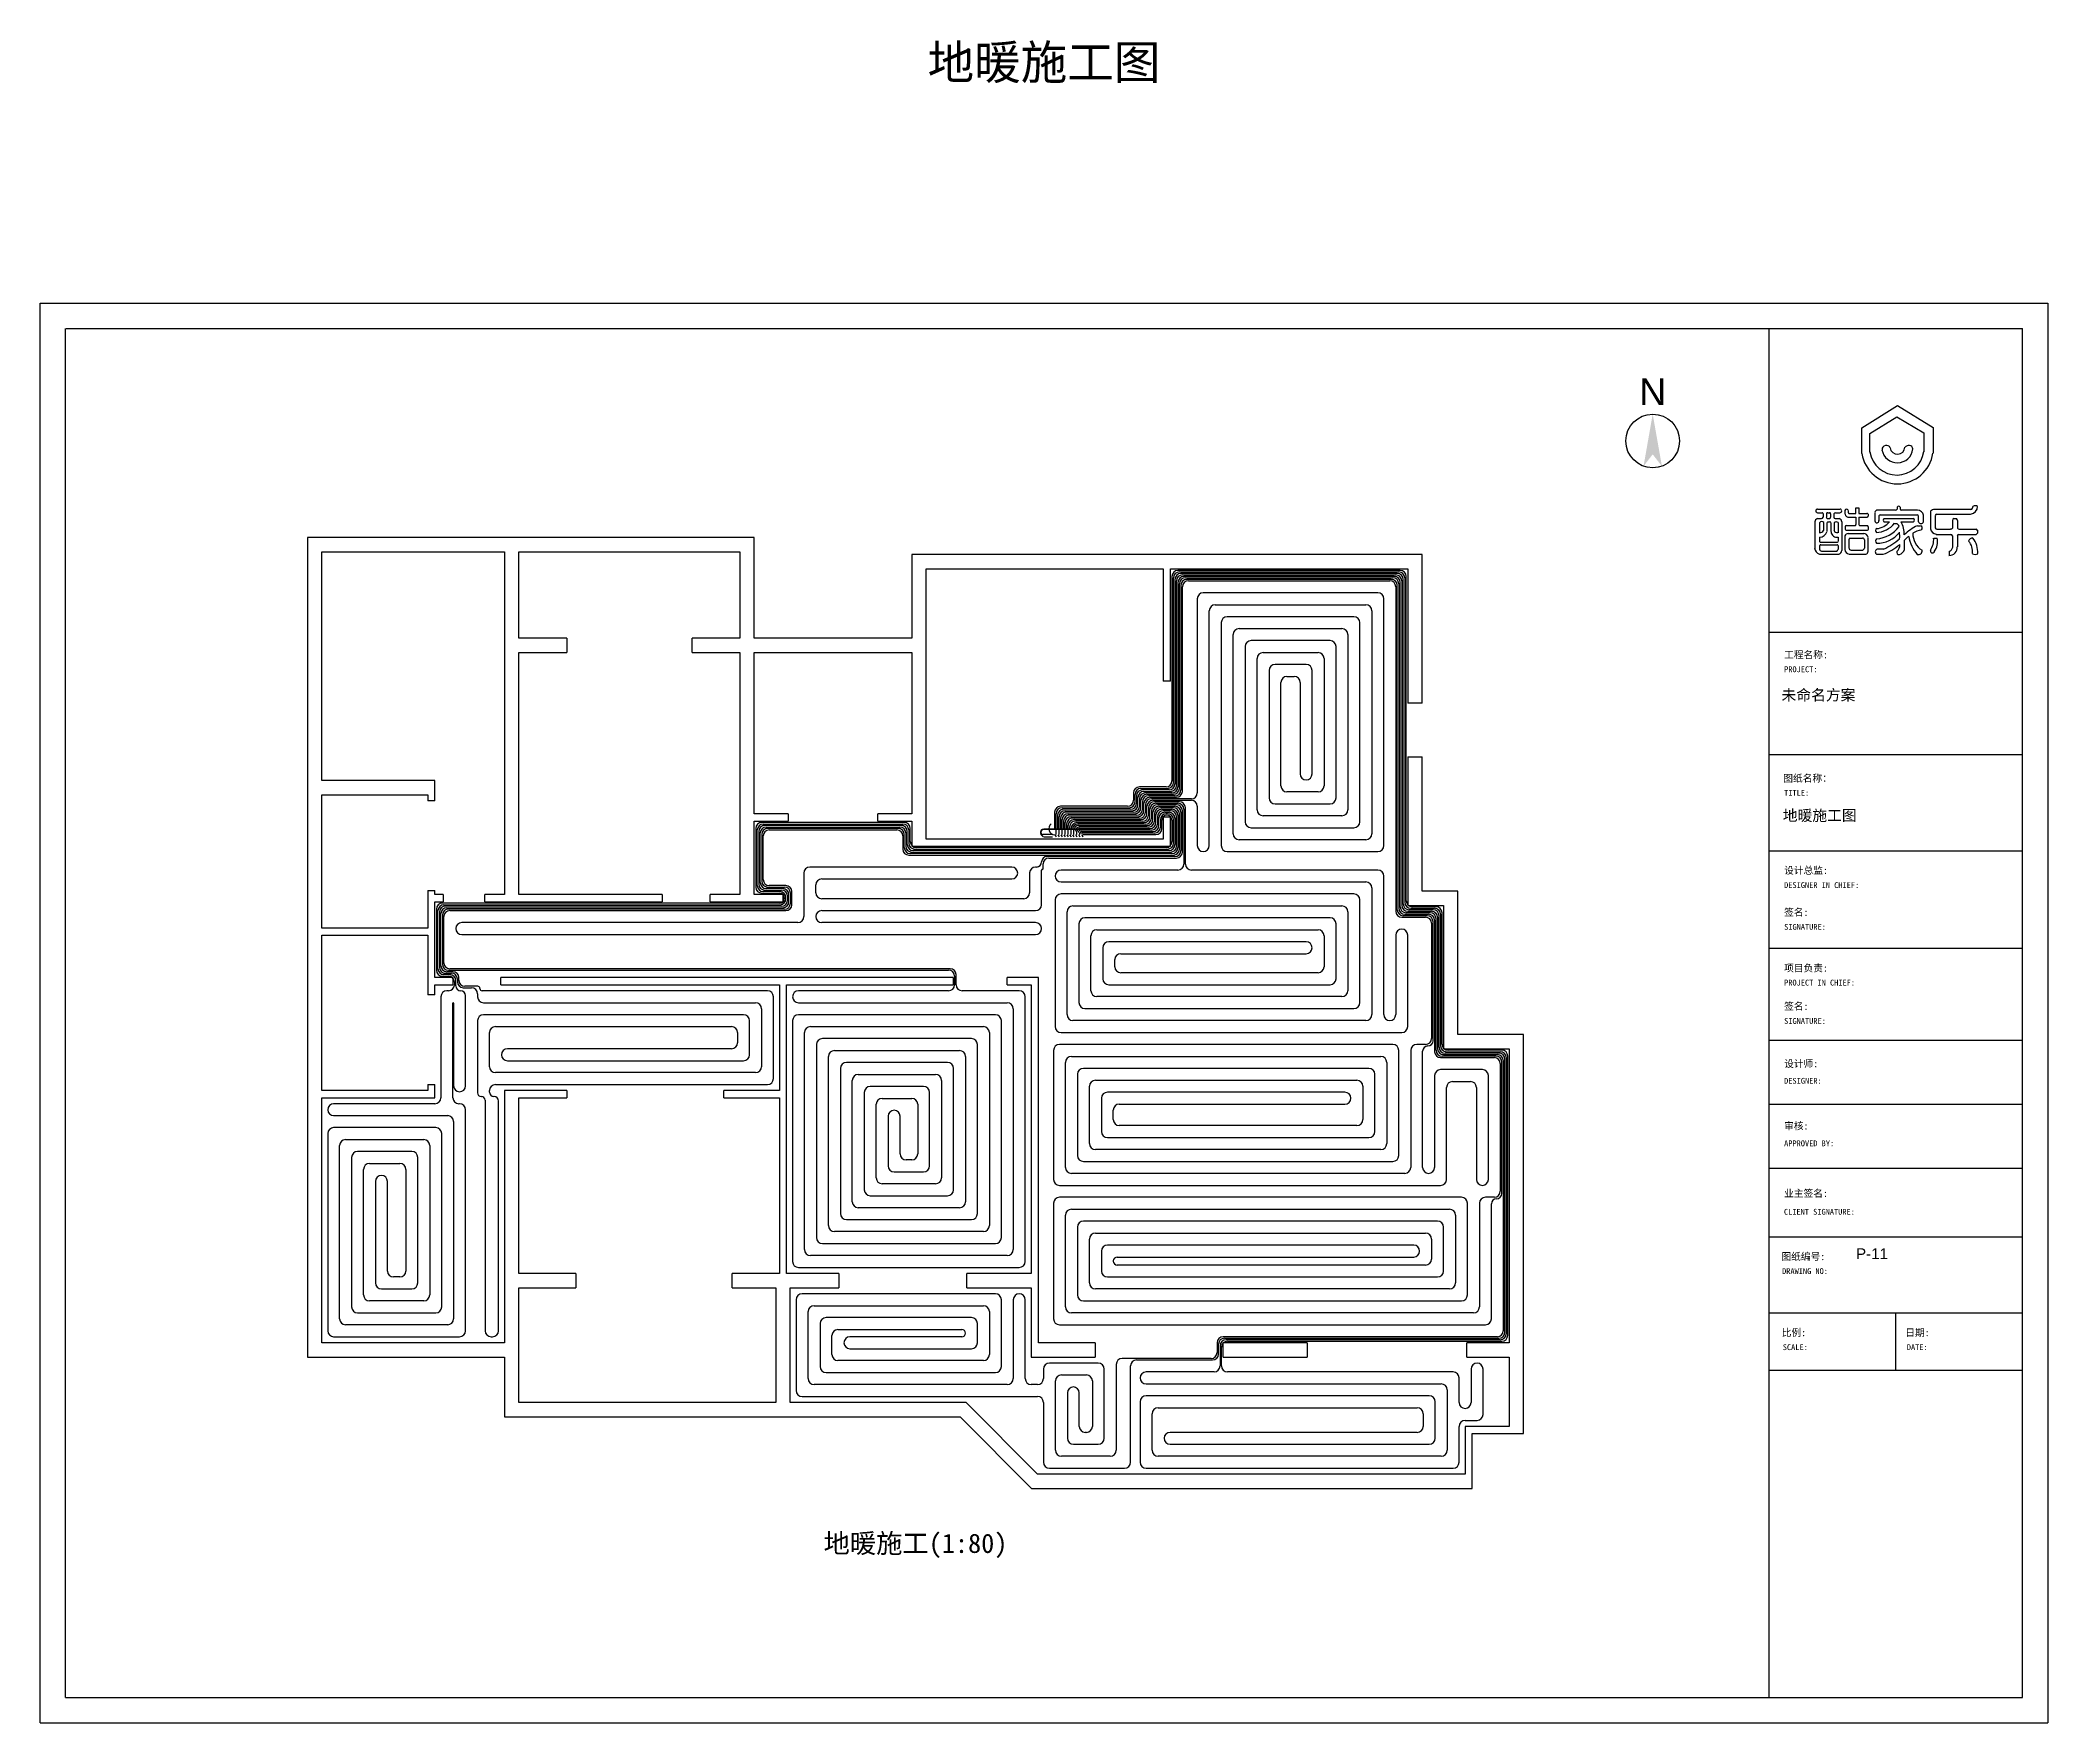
# Model space of a CAD drawing. Header units: inches. Extents: x 0 to 33600, y -33640 to -5478.
import ezdxf

# ---------------------------------------------------------------- set-up
doc = ezdxf.new("R2010")
doc.units = ezdxf.units.IN
doc.header["$MEASUREMENT"] = 0
for name, color, linetype in [('A2-建筑墙体', 255, 'Continuous'), ('P9-符号标注', 1, 'Continuous'), ('图框', 4, 'Continuous'), ('地暖管', 7, 'Continuous')]:
    doc.layers.add(name, color=color, linetype=linetype)
doc.styles.add('1dac53a31aeba2370b97106346818e54', font='', dxfattribs={"height": 43.198381})
doc.styles.add('1f488f4b2ef1b152d32ed8bb140b4ed1', font='', dxfattribs={"height": 43.198381})
doc.styles.add('2ee4a1918873d97d1977456be36b2fac', font='', dxfattribs={"height": 52.798021})
doc.styles.add('58c27925b294fd0c30aaffbcf10887a5', font='', dxfattribs={"height": 52.798021})
doc.styles.add('5d7050954b2bbd82e94d75c8334c1a07', font='', dxfattribs={"height": 52.798021})
doc.styles.add('6cdbe4c37f334f9b3f18b74c6616af9b', font='', dxfattribs={"height": 43.198381})
doc.styles.add('871ba157db02772189435026d6a1f12a', font='', dxfattribs={"height": 52.798021})
doc.styles.add('b55c54cd7af753c58a5ed410a0ddc4e6', font='', dxfattribs={"height": 43.198381})
doc.styles.add('DEFAULT_COMPASS_TEXT_STYLE13.239135297263294', font='', dxfattribs={"height": 198.587029})
doc.styles.add('eec79cf32286c9bcb9e9a0388136559f', font='', dxfattribs={"height": 43.198381})
doc.styles.add('fecaf8cb5bb26a9b40f5bfd342b1b301', font='', dxfattribs={"height": 52.798021})
doc.styles.add('LAYER_TEXT_STYLE_YELLOW_403.2000029802741_ZH', font='', dxfattribs={"height": 403.200003})
doc.styles.add('LAYER_TEXT_STYLE_YELLOW_800_ZH', font='', dxfattribs={"height": 714.285714})
doc.styles.add('macro_bim_design_name_ZH', font='', dxfattribs={"height": 80.1})
doc.styles.add('macro_bim_page_name_ZH', font='', dxfattribs={"height": 80.1})
doc.styles.add('macro_bim_page_number', font='', dxfattribs={"height": 80.1})
doc.styles.get('1dac53a31aeba2370b97106346818e54').set_extended_font_data('SimSun')
doc.styles.get('1f488f4b2ef1b152d32ed8bb140b4ed1').set_extended_font_data('SimSun')
doc.styles.get('2ee4a1918873d97d1977456be36b2fac').set_extended_font_data('SimSun')
doc.styles.get('58c27925b294fd0c30aaffbcf10887a5').set_extended_font_data('SimSun')
doc.styles.get('5d7050954b2bbd82e94d75c8334c1a07').set_extended_font_data('SimSun')
doc.styles.get('6cdbe4c37f334f9b3f18b74c6616af9b').set_extended_font_data('SimSun')
doc.styles.get('871ba157db02772189435026d6a1f12a').set_extended_font_data('SimSun')
doc.styles.get('b55c54cd7af753c58a5ed410a0ddc4e6').set_extended_font_data('SimSun')
doc.styles.get('DEFAULT_COMPASS_TEXT_STYLE13.239135297263294').set_extended_font_data('Arial')
doc.styles.get('eec79cf32286c9bcb9e9a0388136559f').set_extended_font_data('SimSun')
doc.styles.get('fecaf8cb5bb26a9b40f5bfd342b1b301').set_extended_font_data('SimSun')
doc.styles.get('LAYER_TEXT_STYLE_YELLOW_403.2000029802741_ZH').set_extended_font_data('SimSun')
doc.styles.get('LAYER_TEXT_STYLE_YELLOW_800_ZH').set_extended_font_data('SimSun')
doc.styles.get('macro_bim_design_name_ZH').set_extended_font_data('SimSun')
doc.styles.get('macro_bim_page_name_ZH').set_extended_font_data('SimSun')
doc.styles.get('macro_bim_page_number').set_extended_font_data('Arial')

msp = doc.modelspace()

# ---------------------------------------------------------------- texts
at = {"color": 2, "attachment_point": 5, "line_spacing_factor": 0.8}
for s, insert, char_height, style in [('地暖施工图^M^J', (16800, -5880), 571.4, 'LAYER_TEXT_STYLE_YELLOW_800_ZH'), ('地暖施工(1:80)', (14649, -30678), 322.6, 'LAYER_TEXT_STYLE_YELLOW_403.2000029802741_ZH')]:
    msp.add_mtext(s, dxfattribs=dict(at, insert=insert, char_height=char_height, style=style))
at = {"layer": 'P9-符号标注', "color": 7, "insert": (26987, -11362), "char_height": 449, "attachment_point": 5, "line_spacing_factor": 0.8, "style": 'DEFAULT_COMPASS_TEXT_STYLE13.239135297263294'}
msp.add_mtext('N', dxfattribs=at)
at = {"layer": '图框', "color": 7, "char_height": 181.3, "attachment_point": 1, "line_spacing_factor": 0.8}
for s, insert, style in [('未命名方案^M^J', (29143, -16347), 'macro_bim_design_name_ZH'), ('地暖施工图^M^J', (29164, -18363), 'macro_bim_page_name_ZH'), ('P-11^M^J', (30390, -25698), 'macro_bim_page_number')]:
    msp.add_mtext(s, dxfattribs=dict(at, insert=insert, style=style))

# ---------------------------------------------------------------- blocks, each defined once
blk = doc.blocks.new('1017054')
at = {"layer": '图框', "linetype": 'Continuous'}
for p, q in [((1, -8420), (11879, -8420)), ((1, -16820), (1, -8420)), ((11879, -8420), (11879, -16820)), ((151, -16670), (151, -8570)), ((155, -8570), (11729, -8570)), ((10229, -8570), (10229, -16670)), ((11729, -16670), (11729, -8570)), ((10779, -9158), (10989, -9025)), ((10989, -9025), (11200, -9155)), ((10827, -9191), (10986, -9092)), ((10986, -9092), (11146, -9187)), ((10779, -9309), (10779, -9158)), ((10827, -9301), (10827, -9191)), ((11146, -9187), (11146, -9299)), ((11200, -9155), (11200, -9308)), ((10500, -9714), (10500, -9871)), ((10516, -9638), (10649, -9638)), ((10516, -9695), (10540, -9695)), ((10517, -9660), (10543, -9660)), ((10529, -9718), (10529, -9778)), ((10550, -9667), (10550, -9686)), ((10553, -9718), (10553, -9765)), ((10569, -9667), (10569, -9686)), ((10572, -9722), (10572, -9772)), ((10578, -9660), (10588, -9660)), ((10578, -9695), (10588, -9695)), ((10578, -9714), (10588, -9714)), ((10594, -9667), (10594, -9686)), ((10596, -9722), (10596, -9772)), ((10614, -9667), (10614, -9686)), ((10615, -9718), (10615, -9765)), ((10622, -9695), (10645, -9695)), ((10623, -9660), (10648, -9660)), ((10638, -9718), (10638, -9778)), ((10660, -9714), (10660, -9884)), ((10679, -9647), (10679, -9668)), ((10687, -9736), (10739, -9736)), ((10699, -9646), (10699, -9660)), ((10704, -9664), (10744, -9664)), ((10704, -9686), (10744, -9686)), ((10744, -9664), (10744, -9632)), ((10744, -9632), (10761, -9632)), ((10744, -9686), (10744, -9730)), ((10761, -9632), (10761, -9664)), ((10761, -9664), (10809, -9664)), ((10761, -9686), (10810, -9686)), ((10761, -9686), (10761, -9730)), ((10766, -9736), (10809, -9736)), ((10816, -9669), (10816, -9681)), ((10855, -9658), (10855, -9708)), ((10979, -9645), (10872, -9645)), ((10880, -9679), (10880, -9707)), ((10887, -9672), (11105, -9672)), ((10910, -9714), (10943, -9714)), ((10912, -9695), (11084, -9695)), ((10973, -9723), (10986, -9723)), ((10988, -9626), (10988, -9639)), ((11005, -9626), (11005, -9639)), ((11108, -9645), (11010, -9645)), ((11012, -9714), (11084, -9714)), ((11108, -9737), (11127, -9737)), ((11113, -9683), (11113, -9713)), ((11144, -9714), (11144, -9674)), ((11186, -9651), (11186, -9756)), ((11424, -9641), (11208, -9641)), ((11213, -9678), (11213, -9749)), ((11223, -9668), (11422, -9668)), ((11315, -9706), (11315, -9752)), ((11323, -9695), (11339, -9695)), ((11344, -9706), (11344, -9752)), ((10529, -9804), (10529, -9831)), ((10529, -9854), (10529, -9877)), ((10536, -9849), (10633, -9849)), ((10537, -9835), (10630, -9835)), ((10638, -9804), (10638, -9831)), ((10638, -9854), (10638, -9877)), ((10678, -9796), (10678, -9878)), ((10680, -9743), (10680, -9758)), ((10687, -9763), (10812, -9763)), ((10699, -9783), (10790, -9783)), ((10702, -9821), (10702, -9867)), ((10706, -9810), (10783, -9810)), ((10795, -9820), (10795, -9869)), ((10815, -9806), (10815, -9888)), ((10817, -9743), (10817, -9758)), ((11031, -9877), (11031, -9823)), ((11204, -9810), (11225, -9810)), ((11218, -9788), (11305, -9788)), ((11223, -9757), (11304, -9757)), ((11316, -9797), (11316, -9864)), ((11344, -9796), (11344, -9862)), ((11352, -9788), (11455, -9788)), ((11354, -9757), (11454, -9757)), ((11463, -9764), (11463, -9780)), ((10528, -9905), (10644, -9905)), ((10541, -9887), (10630, -9887)), ((10704, -9905), (10802, -9905)), ((10716, -9882), (10780, -9882)), ((10867, -9906), (10905, -9906)), ((10907, -9875), (10869, -9875)), ((11295, -9888), (11295, -9913)), ((11729, -10368), (10229, -10368)), ((10229, -11091), (11729, -11091)), ((10229, -11660), (11729, -11660)), ((10229, -12237), (11729, -12237)), ((10229, -12781), (11729, -12781)), ((10229, -13160), (11729, -13160)), ((10229, -13539), (11729, -13539)), ((10229, -13944), (11729, -13944)), ((10229, -14394), (11729, -14394)), ((10979, -14394), (10979, -14734)), ((10229, -14734), (11729, -14734)), ((151, -16670), (11729, -16670)), ((1, -16820), (11879, -16820))]:
    blk.add_line(p, q, dxfattribs=at)
for centre, radius, start, end in [((10924, -9287), 25.6, 25.4217, 181.4755), ((11056, -9287), 25.6, 10.3302, 146.5496), ((10989, -9276), 213, 189.0633, 351.2254), ((10986, -9276), 161, 188.6788, 352.0826), ((10989, -9272), 92.6, 189.9871, 353.3239), ((10990, -9270), 44.2, 187.8755, 356.2645), ((10996, -9632), 10.4, 34.3448, 145.6552), ((11450, -9643), 24.2, 56.3684, 123.6316), ((10523, -9717), 22.9, 105.8398, 172.9577), ((10517, -9649), 10.8, 94.3178, 273.3504), ((10542, -9727), 14.9, 39.0145, 144.5069), ((10540, -9684), 11, 269.1434, 346.8272), ((10544, -9667), 6.82, 357.9813, 95.3251), ((10578, -9669), 9.33, 88.0429, 167.3039), ((10577, -9687), 8.15, 177.1117, 278.9893), ((10580, -9722), 7.97, 102.506, 178.9752), ((10588, -9666), 6.14, 349.2425, 85.6662), ((10585, -9686), 9.14, 292.9891, 0.3126), ((10589, -9722), 7.62, 359.8645, 92.4738), ((10622, -9669), 9.02, 87.0265, 167.2982), ((10622, -9686), 8.43, 179.7737, 268.0035), ((10626, -9734), 19.5, 51.8261, 124.5623), ((10641, -9714), 19.4, 359.2366, 77.7973), ((10649, -9649), 10.8, 266.6496, 85.6822), ((10689, -9649), 10.2, 18.3262, 167.8205), ((10703, -9662), 24.4, 195.3683, 273.7092), ((10688, -9744), 7.75, 97.023, 172.3878), ((10704, -9659), 5.04, 186.1129, 278.4123), ((10737, -9730), 7.12, 288.7577, 357.8254), ((10769, -9729), 8.1, 189.8664, 250.4176), ((10809, -9672), 7.85, 27.0659, 91.1627), ((10809, -9745), 8.27, 9.8926, 92.8722), ((10809, -9677), 8.28, 276.5681, 337.7041), ((10874, -9664), 19.8, 96.6007, 160.3597), ((10868, -9707), 12.5, 186.187, 2.5361), ((10858, -9629), 148, 272.3026, 320.7721), ((10859, -9647), 107, 273.9524, 321.1287), ((10888, -9680), 7.63, 91.6309, 173.2415), ((10916, -9705), 10.9, 111.6127, 237.2128), ((10979, -9635), 9.89, 268.8742, 333.4444), ((10966, -9751), 34.4, 15.3673, 54.4676), ((11012, -9638), 6.85, 190.6555, 259.3445), ((10883, -9785), 147, 357.8846, 28.7671), ((11214, -9974), 260, 114.3082, 135.1267), ((11080, -9704), 10.3, 291.0497, 70.1958), ((11103, -9683), 10.8, 0.021, 77.2986), ((11106, -9684), 39.2, 14.2994, 86.0895), ((11129, -9707), 16.8, 203.5785, 334.051), ((11120, -9751), 16, 317.397, 62.1117), ((11208, -9670), 29.1, 89.0621, 139.2711), ((11227, -9682), 14.7, 105.192, 161.4386), ((11330, -9708), 15.5, 118.117, 170.1296), ((11328, -9706), 16.6, 2.4315, 45.3302), ((11418, -9623), 45.4, 276.043, 0.6561), ((11418, -9624), 18, 287.8972, 5.2615), ((10530, -9752), 26.2, 268.286, 331.4678), ((10530, -9761), 43.2, 268.7071, 344.9622), ((10536, -9826), 8.72, 215.6619, 274.0552), ((10536, -9856), 6.59, 88.4624, 161.4065), ((10632, -9770), 35.4, 184.5653, 280.0218), ((10634, -9757), 21, 199.7556, 279.2299), ((10630, -9824), 10.9, 272.4689, 318.043), ((10633, -9854), 4.23, 356.5833, 90.1358), ((10701, -9809), 26.4, 95.4692, 150.4293), ((10688, -9755), 8.21, 201.5589, 265.2478), ((10722, -9822), 20.2, 142.4892, 177.2382), ((10782, -9823), 13.4, 15.3429, 86.4694), ((10789, -9809), 26.9, 7.3153, 87.9697), ((10811, -9757), 6.48, 276.5205, 350.2473), ((10875, -9827), 15.7, 123.3782, 235.8729), ((10875, -9766), 14.8, 121.8392, 226.6122), ((10846, -9620), 196, 275.8575, 321.3412), ((10867, -9669), 172, 269.6552, 321.4289), ((10796, -9609), 316, 290.1177, 311.0182), ((10725, -9487), 429, 295.1849, 310.2737), ((10953, -9851), 51.1, 311.4031, 3.379), ((10884, -9798), 119, 352.3038, 10.7649), ((11272, -10064), 341, 129.226, 134.9163), ((11284, -9757), 232, 190.7057, 220.3029), ((11194, -9786), 113, 177.3231, 238.5217), ((11148, -9881), 120, 98.1899, 123.8383), ((11091, -9818), 113, 325.9002, 3.9769), ((11224, -9749), 39, 189.9894, 261.0429), ((11127, -9832), 100, 323.8129, 12.8), ((11224, -9746), 11.1, 197.063, 266.0296), ((11302, -9738), 18.3, 274.9534, 313.251), ((11302, -9803), 15.2, 23.1977, 79.7655), ((11355, -9744), 13.1, 218.8604, 269.4316), ((11354, -9798), 10.2, 98.9535, 172.6014), ((11438, -9839), 29.6, 93.6778, 159.4525), ((11345, -9889), 89.2, 351.6279, 42.5776), ((11332, -9893), 133, 356.0858, 38.6706), ((11454, -9767), 9.65, 16.3888, 84.9004), ((11455, -9780), 7.71, 266.9322, 356.9554), ((10539, -9867), 39.5, 184.5461, 253.5877), ((10540, -9876), 11, 182.8788, 273.3527), ((10627, -9877), 10.5, 284.461, 1.1456), ((10638, -9884), 21.7, 284.7041, 359.8653), ((10711, -9872), 33.9, 190.6832, 257.6799), ((10719, -9865), 17.5, 186.4435, 257.5309), ((10778, -9865), 17, 275.0012, 347.3706), ((10799, -9889), 16.7, 280.6915, 1.9889), ((10876, -9891), 17.6, 113.2664, 240.4321), ((10998, -9895), 13, 153.4314, 282.6999), ((10987, -9864), 46.1, 288.0126, 343.6602), ((11115, -9887), 20.9, 247.696, 13.0599), ((11197, -9885), 12.7, 161.6014, 329.0657), ((11296, -9865), 47.6, 268.3218, 3.7575), ((11290, -9862), 26.5, 281.0456, 355.655), ((11449, -9875), 31.9, 240.085, 300.5245)]:
    blk.add_arc(centre, radius, start, end, dxfattribs=at)
at = {"layer": '图框', "color": 255, "attachment_point": 1, "line_spacing_factor": 0.8}
for s, insert, char_height, style in [('工程名称:', (10319, -10479), 42.2, '871ba157db02772189435026d6a1f12a'), ('PROJECT:', (10319, -10569), 34.6, '1f488f4b2ef1b152d32ed8bb140b4ed1'), ('图纸名称：', (10314, -11210), 42.2, '58c27925b294fd0c30aaffbcf10887a5'), ('TITLE:', (10319, -11300), 34.6, '1f488f4b2ef1b152d32ed8bb140b4ed1'), ('设计总监:', (10319, -11755), 42.2, '5d7050954b2bbd82e94d75c8334c1a07'), ('DESIGNER IN CHIEF:', (10319, -11846), 34.56, '6cdbe4c37f334f9b3f18b74c6616af9b'), ('签名:', (10319, -12003), 42.2, '5d7050954b2bbd82e94d75c8334c1a07'), ('SIGNATURE:', (10319, -12093), 34.6, '6cdbe4c37f334f9b3f18b74c6616af9b'), ('项目负责:', (10319, -12333), 42.2, '5d7050954b2bbd82e94d75c8334c1a07'), ('PROJECT IN CHIEF:', (10319, -12423), 34.56, 'b55c54cd7af753c58a5ed410a0ddc4e6'), ('签名:', (10319, -12559), 42.2, '2ee4a1918873d97d1977456be36b2fac'), ('SIGNATURE:', (10319, -12650), 34.6, '6cdbe4c37f334f9b3f18b74c6616af9b'), ('设计师:', (10319, -12899), 42.2, '2ee4a1918873d97d1977456be36b2fac'), ('DESIGNER:', (10319, -13004), 34.6, '6cdbe4c37f334f9b3f18b74c6616af9b'), ('审核:', (10319, -13267), 42.2, '2ee4a1918873d97d1977456be36b2fac'), ('APPROVED BY:', (10319, -13374), 34.56, 'eec79cf32286c9bcb9e9a0388136559f'), ('业主签名:', (10319, -13666), 42.2, 'fecaf8cb5bb26a9b40f5bfd342b1b301'), ('CLIENT SIGNATURE:', (10318, -13779), 34.56, '6cdbe4c37f334f9b3f18b74c6616af9b'), ('图纸编号:', (10303, -14040), 42.2, '2ee4a1918873d97d1977456be36b2fac'), ('DRAWING NO:', (10307, -14130), 34.56, '1dac53a31aeba2370b97106346818e54'), ('比例:', (10305, -14490), 42.2, '2ee4a1918873d97d1977456be36b2fac'), ('日期:', (11036, -14490), 42.2, '2ee4a1918873d97d1977456be36b2fac'), ('SCALE:', (10311, -14580), 34.6, '1f488f4b2ef1b152d32ed8bb140b4ed1'), ('DATE:', (11045, -14580), 34.6, '1f488f4b2ef1b152d32ed8bb140b4ed1')]:
    blk.add_mtext(s, dxfattribs=dict(at, insert=insert, char_height=char_height, style=style))

# ---------------------------------------------------------------- hatches: boundary and pattern name
at = {"layer": 'P9-符号标注'}
msp.add_hatch(color=0, dxfattribs=at).paths.add_polyline_path([(26987, -12410), (26834, -12608), (26987, -11736), (27141, -12608)], flags=0)

# ---------------------------------------------------------------- linework, layer by layer
at = {"layer": 'A2-建筑墙体', "color": 255, "linetype": 'Continuous'}
for p, q in [((4712, -13802), (4472, -13802)), ((4472, -13802), (4472, -27518)), ((11952, -13802), (4712, -13802)), ((4712, -17868), (4712, -14042)), ((4712, -14042), (7772, -14042)), ((7772, -14042), (7772, -19778)), ((8012, -14042), (11712, -14042)), ((8012, -15488), (8012, -14042)), ((11712, -14042), (11712, -15488)), ((11952, -14042), (11952, -13802)), ((11952, -15488), (11952, -14042)), ((14587, -14088), (14587, -14328)), ((23127, -14088), (14587, -14088)), ((23127, -14328), (23127, -14088)), ((14587, -14328), (14587, -15488)), ((14827, -14328), (18797, -14328)), ((14827, -18848), (14827, -14328)), ((18797, -14328), (18797, -16206)), ((18917, -14328), (22887, -14328)), ((18917, -16206), (18917, -14328)), ((22887, -14328), (22887, -16572)), ((23127, -16572), (23127, -14328)), ((8813, -15488), (8012, -15488)), ((8012, -15728), (8813, -15728)), ((8012, -19778), (8012, -15728)), ((8813, -15488), (8813, -15728)), ((8813, -15488), (8813, -15728)), ((11712, -15488), (10913, -15488)), ((10913, -15728), (10913, -15488)), ((10913, -15728), (10913, -15488)), ((10913, -15728), (11712, -15728)), ((11712, -15728), (11712, -19778)), ((14587, -15488), (11952, -15488)), ((11952, -15728), (14587, -15728)), ((11952, -18428), (11952, -15728)), ((14587, -15728), (14587, -18428)), ((18917, -16206), (18797, -16206)), ((18917, -16206), (18797, -16206)), ((23127, -16572), (22887, -16572)), ((23127, -16572), (22887, -16572)), ((22887, -17472), (22887, -19718)), ((22887, -17472), (23127, -17472)), ((22887, -17472), (23127, -17472)), ((23127, -19718), (23127, -17472)), ((6607, -17868), (4712, -17868)), ((4712, -18108), (6487, -18108)), ((4712, -20338), (4712, -18108)), ((6487, -18108), (6487, -18207)), ((6607, -18108), (6607, -17868)), ((6607, -18207), (6607, -18108)), ((6607, -18207), (6487, -18207)), ((6607, -18207), (6487, -18207)), ((12520, -18428), (11952, -18428)), ((12520, -18428), (12520, -18548)), ((12520, -18428), (12520, -18548)), ((14587, -18428), (14020, -18428)), ((14020, -18548), (14020, -18428)), ((14020, -18548), (14020, -18428)), ((18797, -18475), (18797, -18848)), ((18797, -18475), (18917, -18475)), ((18797, -18475), (18917, -18475)), ((18917, -18968), (18917, -18475)), ((11952, -19778), (11952, -18548)), ((11952, -18548), (12520, -18548)), ((14020, -18548), (14587, -18548)), ((14587, -18548), (14587, -18848)), ((14587, -18848), (14587, -18968)), ((14587, -18968), (18797, -18968)), ((18797, -18848), (14827, -18848)), ((18797, -18968), (18917, -18968)), ((6487, -19707), (6487, -20338)), ((6487, -19707), (6607, -19707)), ((6487, -19707), (6607, -19707)), ((6607, -19778), (6607, -19707)), ((6742, -19778), (6607, -19778)), ((6742, -19778), (6742, -19898)), ((6742, -19778), (6742, -19898)), ((7772, -19778), (7442, -19778)), ((7442, -19898), (7442, -19778)), ((7442, -19898), (7442, -19778)), ((10412, -19778), (8012, -19778)), ((10412, -19778), (10412, -19898)), ((10412, -19778), (10412, -19898)), ((11712, -19778), (11212, -19778)), ((11212, -19898), (11212, -19778)), ((11212, -19898), (11212, -19778)), ((12432, -19778), (11952, -19778)), ((12432, -19898), (12432, -19778)), ((22887, -19718), (22887, -19958)), ((23727, -19718), (23127, -19718)), ((23727, -19958), (23727, -19718)), ((6607, -21168), (6607, -19898)), ((6607, -19898), (6742, -19898)), ((7442, -19898), (10412, -19898)), ((11212, -19898), (12432, -19898)), ((22887, -19958), (23487, -19958)), ((23487, -19958), (23487, -22358)), ((23727, -22118), (23727, -19958)), ((6487, -20338), (4712, -20338)), ((4712, -23058), (4712, -20458)), ((4712, -20458), (6487, -20458)), ((6487, -20458), (6487, -21458)), ((6907, -21168), (6607, -21168)), ((6907, -21168), (6907, -21288)), ((6907, -21168), (6907, -21288)), ((15279, -21168), (7707, -21168)), ((7707, -21288), (7707, -21168)), ((7707, -21288), (7707, -21168)), ((15279, -21168), (15279, -21288)), ((15279, -21168), (15279, -21288)), ((16706, -21168), (16186, -21168)), ((16186, -21288), (16186, -21168)), ((16186, -21288), (16186, -21168)), ((16706, -21288), (16706, -21168)), ((6607, -21458), (6487, -21458)), ((6607, -21458), (6487, -21458)), ((6607, -21288), (6907, -21288)), ((6607, -21458), (6607, -21288)), ((7707, -21288), (12372, -21288)), ((12372, -21288), (12372, -23058)), ((12492, -21288), (15279, -21288)), ((12492, -26118), (12492, -21288)), ((16186, -21288), (16586, -21288)), ((16586, -21288), (16586, -26118)), ((16706, -27278), (16706, -21288)), ((24587, -22118), (23727, -22118)), ((24827, -22118), (24587, -22118)), ((24827, -28798), (24827, -22118)), ((23487, -22358), (23727, -22358)), ((23727, -22358), (24587, -22358)), ((24587, -22358), (24587, -27278)), ((6487, -23058), (4712, -23058)), ((4712, -23178), (6607, -23178)), ((4712, -27278), (4712, -23178)), ((6487, -22958), (6487, -23058)), ((6487, -22958), (6607, -22958)), ((6487, -22958), (6607, -22958)), ((6607, -23058), (6607, -22958)), ((6607, -23178), (6607, -23058)), ((8012, -23058), (7772, -23058)), ((7772, -23058), (7772, -27278)), ((8813, -23058), (8012, -23058)), ((8012, -26118), (8012, -23178)), ((8012, -23178), (8813, -23178)), ((8813, -23058), (8813, -23178)), ((8813, -23058), (8813, -23178)), ((12372, -23058), (11444, -23058)), ((11444, -23178), (11444, -23058)), ((11444, -23178), (11444, -23058)), ((11444, -23178), (12372, -23178)), ((12372, -23178), (12372, -26118)), ((8963, -26118), (8012, -26118)), ((8963, -26118), (8963, -26358)), ((8963, -26118), (8963, -26358)), ((12372, -26118), (11583, -26118)), ((11583, -26358), (11583, -26118)), ((11583, -26358), (11583, -26118)), ((13369, -26118), (12492, -26118)), ((13369, -26118), (13369, -26358)), ((13369, -26118), (13369, -26358)), ((16586, -26118), (15509, -26118)), ((15509, -26358), (15509, -26118)), ((15509, -26358), (15509, -26118)), ((8012, -28278), (8012, -26358)), ((8012, -26358), (8963, -26358)), ((11583, -26358), (12312, -26358)), ((12312, -26358), (12312, -28278)), ((12552, -26358), (13369, -26358)), ((12552, -28278), (12552, -26358)), ((15509, -26358), (16586, -26358)), ((16586, -26358), (16586, -27278)), ((4472, -27518), (4712, -27518)), ((7772, -27278), (4712, -27278)), ((4712, -27518), (7772, -27518)), ((7772, -27518), (7772, -28518)), ((16586, -27278), (16586, -27518)), ((16586, -27518), (17656, -27518)), ((17656, -27278), (16706, -27278)), ((17656, -27278), (17656, -27518)), ((17656, -27278), (17656, -27518)), ((21202, -27278), (19796, -27278)), ((19796, -27518), (19796, -27278)), ((19796, -27518), (19796, -27278)), ((19796, -27518), (21202, -27518)), ((21202, -27278), (21202, -27518)), ((21202, -27278), (21202, -27518)), ((24587, -27278), (23878, -27278)), ((23878, -27518), (23878, -27278)), ((23878, -27518), (23878, -27278)), ((23878, -27518), (24587, -27518)), ((24587, -27518), (24587, -28678)), ((7772, -28518), (8012, -28518)), ((12312, -28278), (8012, -28278)), ((8012, -28518), (15398, -28518)), ((15498, -28278), (12552, -28278)), ((15398, -28518), (16591, -29718)), ((16691, -29478), (15498, -28278)), ((23967, -28678), (23847, -28678)), ((23847, -28678), (23847, -29478)), ((24587, -28678), (23967, -28678)), ((23967, -29718), (23967, -28798)), ((23967, -28798), (24587, -28798)), ((24587, -28798), (24827, -28798)), ((23847, -29478), (16691, -29478)), ((16591, -29718), (23847, -29718)), ((23847, -29718), (23967, -29718))]:
    msp.add_line(p, q, dxfattribs=at)
at = {"layer": 'P9-符号标注', "color": 0, "linetype": 'Continuous'}
msp.add_circle((26987, -12186), 449, dxfattribs=at)
at = {"layer": '地暖管', "color": 242, "linetype": 'Continuous', "true_color": 0xbd002e}
for p, q in [((22762, -14352), (19042, -14352)), ((19067, -14377), (22737, -14377)), ((22712, -14402), (19092, -14402)), ((19117, -14427), (22687, -14427)), ((18942, -14452), (18942, -17876)), ((18967, -17901), (18967, -14477)), ((18992, -14502), (18992, -17926)), ((19017, -17951), (19017, -14527)), ((19042, -14552), (19042, -17976)), ((19066, -18000), (19066, -14577)), ((19091, -14602), (19091, -18025)), ((19116, -18050), (19116, -14627)), ((22662, -14452), (19142, -14452)), ((19166, -14477), (22637, -14477)), ((22612, -14502), (19191, -14502)), ((19216, -14527), (22587, -14527)), ((22387, -14727), (19466, -14727)), ((22687, -14627), (22687, -20057)), ((22712, -20032), (22712, -14602)), ((22737, -14577), (22737, -20007)), ((22762, -19982), (22762, -14552)), ((22787, -14527), (22787, -19957)), ((22812, -19932), (22812, -14502)), ((22837, -14477), (22837, -19907)), ((22862, -19882), (22862, -14452)), ((19366, -14827), (19366, -18075)), ((19566, -18959), (19566, -15027)), ((19666, -14927), (22187, -14927)), ((22287, -15027), (22287, -18759)), ((22487, -18959), (22487, -14827)), ((19766, -15227), (19766, -18959)), ((21987, -15127), (19866, -15127)), ((19966, -18759), (19966, -15427)), ((20066, -15327), (21787, -15327)), ((21887, -15427), (21887, -18359)), ((22087, -18559), (22087, -15227)), ((20166, -15627), (20166, -18559)), ((21587, -15527), (20266, -15527)), ((20466, -15727), (21387, -15727)), ((21687, -18159), (21687, -15627)), ((20366, -18359), (20366, -15827)), ((20566, -16027), (20566, -18159)), ((21187, -15927), (20666, -15927)), ((20866, -16127), (20987, -16127)), ((21287, -17759), (21287, -16027)), ((21487, -15827), (21487, -17959)), ((20766, -17959), (20766, -16227)), ((21087, -16227), (21087, -17759)), ((18298, -18076), (18298, -18200)), ((18323, -18225), (18323, -18101)), ((18348, -18126), (18348, -18250)), ((18842, -17976), (18398, -17976)), ((18423, -18001), (18867, -18001)), ((18892, -18026), (18448, -18026)), ((18473, -18051), (18917, -18051)), ((18942, -18076), (18498, -18076)), ((18523, -18100), (18966, -18100)), ((18991, -18125), (18548, -18125)), ((21387, -18059), (20866, -18059)), ((16978, -18400), (16978, -18676)), ((17003, -18673), (17003, -18425)), ((17028, -18450), (17028, -18676)), ((17053, -18673), (17053, -18475)), ((18198, -18300), (17078, -18300)), ((17103, -18325), (18223, -18325)), ((18248, -18350), (17128, -18350)), ((17153, -18375), (18273, -18375)), ((18298, -18399), (17178, -18399)), ((17203, -18424), (18323, -18424)), ((18348, -18449), (17228, -18449)), ((17253, -18474), (18373, -18474)), ((18373, -18275), (18373, -18151)), ((18398, -18176), (18398, -18299)), ((18423, -18324), (18423, -18200)), ((18448, -18225), (18448, -18349)), ((18473, -18374), (18473, -18250)), ((18498, -18275), (18498, -18399)), ((18523, -18424), (18523, -18300)), ((18548, -18325), (18548, -18449)), ((18572, -18474), (18572, -18350)), ((18573, -18150), (19016, -18150)), ((18597, -18375), (18597, -18499)), ((19266, -18175), (18598, -18175)), ((18622, -18524), (18622, -18400)), ((18623, -18200), (19266, -18200)), ((18647, -18425), (18647, -18549)), ((19066, -18225), (18648, -18225)), ((18672, -18250), (19041, -18250)), ((18672, -18574), (18672, -18450)), ((19016, -18275), (18697, -18275)), ((18697, -18475), (18697, -18599)), ((18722, -18300), (18991, -18300)), ((18966, -18325), (18747, -18325)), ((18772, -18350), (18942, -18350)), ((18917, -18375), (18797, -18375)), ((18822, -18400), (18892, -18400)), ((18867, -18425), (18847, -18425)), ((18856, -18450), (18858, -18450)), ((19017, -18967), (19017, -18475)), ((19042, -18450), (19042, -18992)), ((19066, -19017), (19066, -18425)), ((19091, -18400), (19091, -19042)), ((19116, -19067), (19116, -18375)), ((19141, -18350), (19141, -19267)), ((19166, -19267), (19166, -18325)), ((19366, -18300), (19366, -18959)), ((21787, -18459), (20466, -18459)), ((20666, -18259), (21587, -18259)), ((11977, -18672), (11977, -19653)), ((12002, -19628), (12002, -18697)), ((12027, -18722), (12027, -19603)), ((12052, -19578), (12052, -18747)), ((14462, -18572), (12077, -18572)), ((12077, -18772), (12077, -19553)), ((12101, -19528), (12101, -18797)), ((12102, -18597), (14437, -18597)), ((14412, -18622), (12127, -18622)), ((12152, -18647), (14387, -18647)), ((14362, -18672), (12177, -18672)), ((12201, -18697), (14337, -18697)), ((14437, -18797), (14437, -19017)), ((14462, -18992), (14462, -18772)), ((14487, -18747), (14487, -18967)), ((14512, -18942), (14512, -18722)), ((14537, -18697), (14537, -18917)), ((14562, -18892), (14562, -18672)), ((16743, -18729), (16743, -18728)), ((16743, -18746), (16743, -18747)), ((16787, -18684), (17942, -18684)), ((16943, -18773), (16787, -18773)), ((18145, -18684), (16805, -18684)), ((16805, -18809), (16943, -18809)), ((16980, -18776), (17003, -18809)), ((17003, -18773), (17003, -18673)), ((17030, -18776), (17053, -18809)), ((17053, -18773), (17053, -18673)), ((17078, -18499), (17078, -18676)), ((17080, -18776), (17103, -18809)), ((17103, -18673), (17103, -18524)), ((17103, -18773), (17103, -18673)), ((17128, -18549), (17128, -18676)), ((17130, -18776), (17153, -18809)), ((17153, -18673), (17153, -18574)), ((17153, -18773), (17153, -18673)), ((17178, -18599), (17178, -18676)), ((17180, -18776), (17203, -18809)), ((17203, -18673), (17203, -18624)), ((17203, -18773), (17203, -18673)), ((17228, -18649), (17228, -18676)), ((17229, -18776), (17253, -18809)), ((17253, -18674), (17253, -18673)), ((17253, -18773), (17253, -18674)), ((17277, -18686), (17277, -18689)), ((18398, -18499), (17278, -18499)), ((17279, -18776), (17302, -18809)), ((17302, -18699), (17302, -18698)), ((17302, -18773), (17302, -18699)), ((17303, -18524), (18423, -18524)), ((17327, -18711), (17327, -18713)), ((18448, -18549), (17328, -18549)), ((17328, -18775), (17352, -18809)), ((17352, -18574), (18472, -18574)), ((17352, -18724), (17352, -18723)), ((17352, -18773), (17352, -18724)), ((18497, -18599), (17364, -18599)), ((17376, -18624), (18522, -18624)), ((17377, -18736), (17377, -18737)), ((17378, -18774), (17402, -18809)), ((18547, -18649), (17389, -18649)), ((17401, -18674), (18572, -18674)), ((17402, -18749), (17402, -18748)), ((17402, -18773), (17402, -18749)), ((18597, -18699), (17414, -18699)), ((17426, -18724), (18622, -18724)), ((17427, -18761), (17427, -18762)), ((17427, -18774), (17452, -18809)), ((18647, -18749), (17439, -18749)), ((17452, -18773), (17552, -18773)), ((17552, -18773), (18672, -18773)), ((18042, -18684), (17942, -18684)), ((18245, -18684), (18145, -18684)), ((18722, -18624), (18722, -18500)), ((18747, -18525), (18747, -18649)), ((18772, -18673), (18772, -18534)), ((18942, -18534), (18942, -18892)), ((18967, -18917), (18967, -18525)), ((18992, -18500), (18992, -18942)), ((20266, -18659), (21987, -18659)), ((14537, -19117), (18966, -19117)), ((18942, -19092), (14562, -19092)), ((14587, -19067), (18917, -19067)), ((18892, -19042), (14612, -19042)), ((14637, -19017), (18867, -19017)), ((18842, -18992), (14662, -18992)), ((18991, -19142), (16847, -19142)), ((19866, -19059), (22387, -19059)), ((22187, -18859), (20066, -18859)), ((12781, -19417), (12781, -20147)), ((16260, -19317), (12881, -19317)), ((16560, -19416), (16560, -19747)), ((16673, -19317), (16659, -19317)), ((16760, -19229), (16760, -19230)), ((16760, -19947), (16760, -19369)), ((16772, -19357), (16773, -19357)), ((16785, -19345), (16785, -19262)), ((16880, -19167), (19016, -19167)), ((19041, -19367), (17085, -19367)), ((22387, -19367), (19266, -19367)), ((22487, -21786), (22487, -19467)), ((12077, -19753), (12373, -19753)), ((12382, -19728), (12102, -19728)), ((12127, -19703), (12407, -19703)), ((12432, -19678), (12152, -19678)), ((12177, -19653), (12457, -19653)), ((12481, -19628), (12201, -19628)), ((12507, -19803), (12507, -19872)), ((12532, -19897), (12532, -19778)), ((12557, -19753), (12557, -19922)), ((12581, -19947), (12581, -19728)), ((12981, -19747), (12981, -19617)), ((13081, -19517), (16260, -19517)), ((17085, -19567), (22187, -19567)), ((21987, -19767), (17085, -19767)), ((22287, -19667), (22287, -21786)), ((6632, -20022), (6632, -21043)), ((6657, -21018), (6657, -20047)), ((6682, -20072), (6682, -20993)), ((6707, -20968), (6707, -20097)), ((12373, -19922), (6732, -19922)), ((6732, -20122), (6732, -20943)), ((6756, -20918), (6756, -20147)), ((6757, -19947), (12382, -19947)), ((12407, -19972), (6782, -19972)), ((6807, -19997), (12432, -19997)), ((12457, -20022), (6832, -20022)), ((6856, -20047), (12481, -20047)), ((12457, -19837), (12457, -19838)), ((12482, -19847), (12482, -19828)), ((16460, -19847), (13081, -19847)), ((13081, -20047), (16660, -20047)), ((16985, -19867), (16985, -21986)), ((17185, -21786), (17185, -20067)), ((17285, -19967), (21787, -19967)), ((21887, -20067), (21887, -21386)), ((22087, -21586), (22087, -19867)), ((22787, -20157), (23187, -20157)), ((23212, -20132), (22812, -20132)), ((22837, -20107), (23237, -20107)), ((23262, -20082), (22862, -20082)), ((22887, -20057), (23287, -20057)), ((23312, -20032), (22912, -20032)), ((22937, -20007), (23337, -20007)), ((23362, -19982), (22962, -19982)), ((23387, -20157), (23387, -22357)), ((23412, -22332), (23412, -20132)), ((23437, -20107), (23437, -22307)), ((23462, -22282), (23462, -20082)), ((12681, -20247), (7056, -20247)), ((7056, -20447), (16660, -20447)), ((16660, -20247), (13081, -20247)), ((17385, -20267), (17385, -21586)), ((21587, -20167), (17485, -20167)), ((17585, -21386), (17585, -20467)), ((17685, -20367), (21387, -20367)), ((21487, -20467), (21487, -20986)), ((21687, -21186), (21687, -20267)), ((22687, -20457), (22687, -21786)), ((22887, -21986), (22887, -20457)), ((23287, -20257), (23287, -22186)), ((23312, -22224), (23312, -20232)), ((23337, -20207), (23337, -22407)), ((23362, -22382), (23362, -20182)), ((17785, -20667), (17785, -21186)), ((21187, -20567), (17885, -20567)), ((18085, -20767), (21187, -20767)), ((6732, -21143), (6832, -21143)), ((6857, -21118), (6757, -21118)), ((6782, -21093), (6882, -21093)), ((6907, -21068), (6807, -21068)), ((6832, -21043), (15204, -21043)), ((15229, -21018), (6856, -21018)), ((7007, -21212), (7007, -21168)), ((15304, -21143), (15304, -21288)), ((15329, -21288), (15329, -21118)), ((17985, -20986), (17985, -20867)), ((21387, -21086), (18085, -21086)), ((6707, -21488), (6707, -23178)), ((6832, -21388), (6807, -21388)), ((6932, -21243), (6932, -21288)), ((6957, -21306), (6957, -21218)), ((6982, -21193), (6982, -21237)), ((7039, -21388), (7038, -21388)), ((7082, -21337), (7220, -21337)), ((7323, -21312), (7107, -21312)), ((7120, -22978), (7120, -21468)), ((7320, -21437), (7320, -21488)), ((7360, -21350), (7360, -21349)), ((12172, -21388), (7397, -21388)), ((12272, -22858), (12272, -21488)), ((15204, -21388), (12692, -21388)), ((16386, -21388), (15429, -21388)), ((16486, -25918), (16486, -21488)), ((21787, -21486), (17685, -21486)), ((17885, -21286), (21587, -21286)), ((6907, -23178), (6907, -21594)), ((6913, -21588), (6914, -21588)), ((6920, -21594), (6920, -22978)), ((7420, -21588), (11972, -21588)), ((11772, -21788), (7420, -21788)), ((12072, -21688), (12072, -22658)), ((12692, -21588), (16186, -21588)), ((15986, -21788), (12692, -21788)), ((16286, -21688), (16286, -25718)), ((17485, -21686), (21987, -21686)), ((7320, -21888), (7320, -23096)), ((7520, -22658), (7520, -22088)), ((7620, -21988), (11572, -21988)), ((11672, -22088), (11672, -22258)), ((11872, -22458), (11872, -21888)), ((12592, -21888), (12592, -25918)), ((12792, -25718), (12792, -22088)), ((12892, -21988), (15786, -21988)), ((15886, -22088), (15886, -25318)), ((16086, -25518), (16086, -21888)), ((17085, -22086), (22787, -22086)), ((22187, -21886), (17285, -21886)), ((11572, -22358), (7820, -22358)), ((12992, -22288), (12992, -25518)), ((15586, -22188), (13092, -22188)), ((13192, -25318), (13192, -22488)), ((13292, -22388), (15386, -22388)), ((15486, -22488), (15486, -24918)), ((15686, -25118), (15686, -22288)), ((16960, -22386), (16960, -24544)), ((22637, -22286), (17060, -22286)), ((17260, -22486), (22437, -22486)), ((22737, -24144), (22737, -22386)), ((22937, -22386), (22937, -24344)), ((23187, -22286), (23037, -22286)), ((23137, -24344), (23137, -22398)), ((23224, -22311), (23225, -22311)), ((23437, -22507), (24337, -22507)), ((24362, -22482), (23462, -22482)), ((23487, -22457), (24387, -22457)), ((24412, -22432), (23512, -22432)), ((23537, -22407), (24437, -22407)), ((24462, -22382), (23562, -22382)), ((24537, -22507), (24537, -27128)), ((24562, -27153), (24562, -22482)), ((11972, -22758), (7620, -22758)), ((7820, -22558), (11772, -22558)), ((13392, -22688), (13392, -25118)), ((15186, -22588), (13492, -22588)), ((13692, -22788), (14986, -22788)), ((15286, -24718), (15286, -22688)), ((17160, -24344), (17160, -22586)), ((17360, -22786), (17360, -24144)), ((22237, -22686), (17460, -22686)), ((22337, -23744), (22337, -22786)), ((22537, -22586), (22537, -23944)), ((23337, -22807), (23337, -24344)), ((24137, -22707), (23437, -22707)), ((24237, -24544), (24237, -22807)), ((24437, -22607), (24437, -24744)), ((24462, -24782), (24462, -22582)), ((24487, -22557), (24487, -27078)), ((24512, -27103), (24512, -22532)), ((7382, -23158), (7384, -23158)), ((7520, -23083), (7520, -23058)), ((7597, -23158), (7595, -23158)), ((7620, -22958), (12172, -22958)), ((13592, -24918), (13592, -22888)), ((13792, -23088), (13792, -24718)), ((14786, -22988), (13892, -22988)), ((14886, -24318), (14886, -23088)), ((15086, -22888), (15086, -24518)), ((17560, -23944), (17560, -22986)), ((17660, -22886), (22037, -22886)), ((21837, -23086), (17860, -23086)), ((22137, -22986), (22137, -23544)), ((23537, -24544), (23537, -23007)), ((23637, -22907), (23937, -22907)), ((24037, -23007), (24037, -24544)), ((6607, -23278), (4912, -23278)), ((4912, -23478), (6820, -23478)), ((7020, -23278), (7007, -23278)), ((7120, -27078), (7120, -23378)), ((7446, -23220), (7446, -27078)), ((7672, -27078), (7672, -23233)), ((13992, -24518), (13992, -23288)), ((14092, -23188), (14586, -23188)), ((14192, -23488), (14192, -24318)), ((14392, -24118), (14392, -23488)), ((14686, -23288), (14686, -24118)), ((17760, -23186), (17760, -23744)), ((17960, -23544), (17960, -23386)), ((18060, -23286), (21837, -23286)), ((4812, -23778), (4812, -27078)), ((6620, -23678), (4912, -23678)), ((6720, -26678), (6720, -23778)), ((6920, -23578), (6920, -26878)), ((17860, -23844), (22237, -23844)), ((22037, -23644), (18060, -23644)), ((5012, -26878), (5012, -23978)), ((5112, -23878), (6420, -23878)), ((5212, -24178), (5212, -26678)), ((6220, -24078), (5312, -24078)), ((6320, -26278), (6320, -24178)), ((6520, -23978), (6520, -26478)), ((22437, -24044), (17660, -24044)), ((5412, -26478), (5412, -24378)), ((5512, -24278), (6020, -24278)), ((6120, -24378), (6120, -26078)), ((14292, -24418), (14786, -24418)), ((14586, -24218), (14492, -24218)), ((22837, -24444), (17260, -24444)), ((17460, -24244), (22637, -24244)), ((5612, -24578), (5612, -26278)), ((5812, -26078), (5812, -24578)), ((13892, -24818), (15186, -24818)), ((14986, -24618), (14092, -24618)), ((17060, -24644), (23437, -24644)), ((23787, -24844), (17060, -24844)), ((24337, -24844), (24187, -24844)), ((15386, -25018), (13692, -25018)), ((16960, -24944), (16960, -26878)), ((17160, -26678), (17160, -25144)), ((17260, -25044), (23587, -25044)), ((23687, -25144), (23687, -26278)), ((23887, -26478), (23887, -24944)), ((24087, -24944), (24087, -26678)), ((24287, -26878), (24287, -24956)), ((24374, -24869), (24375, -24869)), ((15786, -25418), (13292, -25418)), ((13492, -25218), (15586, -25218)), ((17360, -25344), (17360, -26478)), ((23387, -25244), (17460, -25244)), ((17660, -25444), (23187, -25444)), ((23487, -26078), (23487, -25344)), ((16186, -25818), (12892, -25818)), ((13092, -25618), (15986, -25618)), ((17560, -26278), (17560, -25544)), ((17760, -25744), (17760, -26078)), ((22987, -25644), (17860, -25644)), ((18026, -25844), (22987, -25844)), ((23287, -25544), (23287, -25878)), ((6020, -26178), (5912, -26178)), ((12692, -26018), (16386, -26018)), ((17860, -26178), (23387, -26178)), ((17960, -25912), (17960, -25910)), ((23187, -25978), (18026, -25978)), ((5712, -26378), (6220, -26378)), ((15986, -26458), (12752, -26458)), ((23587, -26378), (17660, -26378)), ((5312, -26778), (6620, -26778)), ((6420, -26578), (5512, -26578)), ((12652, -26558), (12652, -28078)), ((12852, -27878), (12852, -26758)), ((12952, -26658), (15786, -26658)), ((15586, -26858), (13152, -26858)), ((15886, -26758), (15886, -27478)), ((16086, -27678), (16086, -26558)), ((16286, -26558), (16286, -27878)), ((16486, -27878), (16486, -26558)), ((23987, -26778), (17260, -26778)), ((17460, -26578), (23787, -26578)), ((4912, -27178), (7020, -27178)), ((6820, -26978), (5112, -26978)), ((7546, -27178), (7572, -27178)), ((13052, -26958), (13052, -27678)), ((13252, -27478), (13252, -27158)), ((13352, -27058), (15426, -27058)), ((15426, -27178), (13552, -27178)), ((15686, -27278), (15686, -26958)), ((17060, -26978), (24187, -26978)), ((24387, -27178), (19796, -27178)), ((19821, -27203), (24412, -27203)), ((13552, -27378), (15586, -27378)), ((19596, -27542), (18109, -27542)), ((19696, -27278), (19696, -27442)), ((19721, -27467), (19721, -27303)), ((19746, -27328), (19746, -27667)), ((19771, -27667), (19771, -27353)), ((24437, -27228), (19846, -27228)), ((19871, -27253), (24462, -27253)), ((13152, -27778), (15986, -27778)), ((15786, -27578), (13352, -27578)), ((16791, -27718), (16791, -27878)), ((17709, -27618), (16891, -27618)), ((17091, -27818), (17509, -27818)), ((17809, -28878), (17809, -27718)), ((18009, -27642), (18009, -29078)), ((18249, -29278), (18249, -27667)), ((18349, -27567), (19621, -27567)), ((19646, -27767), (18509, -27767)), ((23647, -27767), (19871, -27767)), ((23747, -28278), (23747, -27867)), ((23947, -27718), (23947, -28278)), ((24147, -28478), (24147, -27718)), ((12752, -28178), (16691, -28178)), ((16186, -27978), (12952, -27978)), ((16691, -27978), (16586, -27978)), ((16991, -29078), (16991, -27918)), ((17191, -28118), (17191, -28878)), ((17391, -28678), (17391, -28118)), ((17609, -27918), (17609, -28678)), ((18509, -27967), (23447, -27967)), ((23247, -28167), (18509, -28167)), ((23547, -28067), (23547, -29078)), ((16791, -28278), (16791, -29278)), ((18409, -28267), (18409, -29278)), ((18609, -29078), (18609, -28467)), ((18709, -28367), (23047, -28367)), ((23147, -28467), (23147, -28678)), ((23347, -28878), (23347, -28267)), ((17509, -28778), (17491, -28778)), ((23047, -28778), (18909, -28778)), ((23747, -29278), (23747, -28678)), ((23847, -28578), (24047, -28578)), ((17909, -29178), (17091, -29178)), ((17291, -28978), (17709, -28978)), ((23447, -29178), (18709, -29178)), ((18909, -28978), (23247, -28978)), ((16891, -29378), (18149, -29378)), ((18509, -29378), (23647, -29378))]:
    msp.add_line(p, q, dxfattribs=at)
for centre, radius, start, end in [((19042, -14452), 100, 90, 180), ((19067, -14477), 100, 90, 180), ((19092, -14502), 100, 90, 180), ((19117, -14527), 100, 90, 180), ((22687, -14527), 100, 0, 90), ((22712, -14502), 100, 0, 90), ((22737, -14477), 100, 0, 90), ((22762, -14452), 100, 0, 90), ((19142, -14552), 100, 90, 180), ((19166, -14577), 100, 90, 180), ((19191, -14602), 100, 90, 180), ((19216, -14627), 100, 90, 180), ((19466, -14827), 100, 90, 180), ((22387, -14827), 100, 0, 90), ((22587, -14627), 100, 0, 90), ((22612, -14602), 100, 0, 90), ((22637, -14577), 100, 0, 90), ((22662, -14552), 100, 0, 90), ((19666, -15027), 100, 90, 180), ((22187, -15027), 100, 0, 90), ((19866, -15227), 100, 90, 180), ((20066, -15427), 100, 90, 180), ((21787, -15427), 100, 0, 90), ((21987, -15227), 100, 0, 90), ((20266, -15627), 100, 90, 180), ((20466, -15827), 100, 90, 180), ((21387, -15827), 100, 0, 90), ((21587, -15627), 100, 0, 90), ((20666, -16027), 100, 90, 180), ((20866, -16227), 100, 90, 180), ((20987, -16227), 100, 0, 90), ((21187, -16027), 100, 0, 90), ((21187, -17759), 100, 180, 270), ((21187, -17759), 100, 270, 0), ((18398, -18076), 100, 90, 180), ((18423, -18101), 100, 90, 180), ((18448, -18126), 100, 90, 180), ((18473, -18151), 100, 90, 180), ((18498, -18176), 100, 90, 180), ((18523, -18200), 100, 90, 180), ((18548, -18225), 100, 90, 180), ((18842, -17876), 100, 270, 0), ((18867, -17901), 100, 270, 0), ((18892, -17926), 100, 270, 0), ((18917, -17951), 100, 270, 0), ((18942, -17976), 100, 270, 0), ((18966, -18000), 100, 270, 0), ((18991, -18025), 100, 270, 0), ((19016, -18050), 100, 270, 0), ((19266, -18075), 100, 270, 0), ((20866, -17959), 100, 180, 270), ((21387, -17959), 100, 270, 0), ((17078, -18400), 100, 90, 180), ((17103, -18425), 100, 90, 180), ((17128, -18450), 100, 90, 180), ((17153, -18475), 100, 90, 180), ((17178, -18499), 100, 90, 180), ((17203, -18524), 100, 90, 180), ((17228, -18549), 100, 90, 180), ((17253, -18574), 100, 90, 180), ((18198, -18200), 100, 270, 0), ((18223, -18225), 100, 270, 0), ((18248, -18250), 100, 270, 0), ((18273, -18275), 100, 270, 0), ((18298, -18299), 100, 270, 0), ((18323, -18324), 100, 270, 0), ((18348, -18349), 100, 270, 0), ((18373, -18374), 100, 270, 0), ((18398, -18399), 100, 270, 0), ((18423, -18424), 100, 270, 0), ((18448, -18449), 100, 270, 0), ((18472, -18474), 100, 270, 0), ((18573, -18250), 100, 90, 180), ((18598, -18275), 100, 90, 180), ((18623, -18300), 100, 90, 180), ((18648, -18325), 100, 90, 180), ((18672, -18350), 100, 90, 180), ((18697, -18375), 100, 90, 180), ((18722, -18400), 100, 90, 180), ((18747, -18425), 100, 90, 180), ((18772, -18450), 100, 90, 180), ((18797, -18475), 100, 90, 180), ((18822, -18500), 100, 90, 180), ((18847, -18525), 100, 90, 180), ((18856, -18534), 84, 90, 180), ((18858, -18534), 84, 0, 90), ((18867, -18525), 100, 0, 90), ((18892, -18500), 100, 0, 90), ((18917, -18475), 100, 0, 90), ((18942, -18450), 100, 0, 90), ((18966, -18425), 100, 0, 90), ((18991, -18400), 100, 0, 90), ((19016, -18375), 100, 0, 90), ((19041, -18350), 100, 0, 90), ((19066, -18325), 100, 0, 90), ((19266, -18300), 100, 0, 90), ((20466, -18359), 100, 180, 270), ((20666, -18159), 100, 180, 270), ((21587, -18159), 100, 270, 0), ((21787, -18359), 100, 270, 0), ((12077, -18672), 100, 90, 180), ((12102, -18697), 100, 90, 180), ((12127, -18722), 100, 90, 180), ((12152, -18747), 100, 90, 180), ((12177, -18772), 100, 90, 180), ((12201, -18797), 100, 90, 180), ((14337, -18797), 100, 0, 90), ((14362, -18772), 100, 0, 90), ((14387, -18747), 100, 0, 90), ((14412, -18722), 100, 0, 90), ((14437, -18697), 100, 0, 90), ((14462, -18672), 100, 0, 90), ((16787, -18728), 44, 90, 180), ((16805, -18746), 62, 90, 180), ((16787, -18729), 44, 180, 270), ((16805, -18747), 62, 180, 270), ((16980, -18676), 100, 125.4087, 270), ((17030, -18676), 3.32, 125.4087, 270), ((17080, -18676), 3.32, 125.4087, 270), ((17130, -18676), 3.32, 125.4087, 270), ((17180, -18676), 3.32, 125.4087, 270), ((17278, -18599), 100, 90, 180), ((17303, -18624), 100, 90, 180), ((17230, -18676), 3.32, 125.4087, 270), ((17328, -18649), 100, 90, 180), ((17352, -18673), 99, 90, 180), ((17279, -18689), 2.89, 125.4087, 270), ((17364, -18686), 87, 90, 180), ((17376, -18698), 74, 90, 180), ((17329, -18713), 2.06, 125.4087, 270), ((17389, -18711), 62, 90, 180), ((17401, -18723), 49, 90, 180), ((17414, -18736), 37, 90, 180), ((17378, -18737), 1.23, 125.4087, 270), ((17426, -18748), 24, 90, 180), ((17439, -18761), 12, 90, 180), ((17427, -18762), 0.399, 125.4087, 270), ((18497, -18499), 100, 270, 0), ((18522, -18524), 100, 270, 0), ((18547, -18549), 100, 270, 0), ((18572, -18574), 100, 270, 0), ((18597, -18599), 100, 270, 0), ((18622, -18624), 100, 270, 0), ((18647, -18649), 100, 270, 0), ((18672, -18673), 100, 270, 0), ((20066, -18759), 100, 180, 270), ((20266, -18559), 100, 180, 270), ((21987, -18559), 100, 270, 0), ((22187, -18759), 100, 270, 0), ((14537, -19017), 100, 180, 270), ((14562, -18992), 100, 180, 270), ((14587, -18967), 100, 180, 270), ((14612, -18942), 100, 180, 270), ((14637, -18917), 100, 180, 270), ((14662, -18892), 100, 180, 270), ((16847, -19229), 87, 90, 180), ((18842, -18892), 100, 270, 0), ((18867, -18917), 100, 270, 0), ((18892, -18942), 100, 270, 0), ((18917, -18967), 100, 270, 0), ((18942, -18992), 100, 270, 0), ((18966, -19017), 100, 270, 0), ((18991, -19042), 100, 270, 0), ((19016, -19067), 100, 270, 0), ((19466, -18959), 100, 180, 270), ((19466, -18959), 100, 270, 0), ((19866, -18959), 100, 180, 270), ((22387, -18959), 100, 270, 0), ((12881, -19417), 100, 90, 180), ((16260, -19417), 100, 0, 90), ((16260, -19417), 100, 270, 0), ((16659, -19416), 99, 90, 180), ((16673, -19230), 87, 270, 0), ((16772, -19369), 12, 90, 180), ((16773, -19345), 12, 270, 0), ((16880, -19262), 95, 90, 180), ((17085, -19467), 100, 90, 180), ((17085, -19467), 100, 180, 270), ((19041, -19267), 100, 270, 0), ((19266, -19267), 100, 180, 270), ((22387, -19467), 100, 0, 90), ((12077, -19653), 100, 180, 270), ((12102, -19628), 100, 180, 270), ((12127, -19603), 100, 180, 270), ((12152, -19578), 100, 180, 270), ((12177, -19553), 100, 180, 270), ((12201, -19528), 100, 180, 270), ((12373, -19837), 84, 0, 90), ((12382, -19828), 100, 0, 90), ((12407, -19803), 100, 0, 90), ((12432, -19778), 100, 0, 90), ((12457, -19753), 100, 0, 90), ((12481, -19728), 100, 0, 90), ((13081, -19617), 100, 90, 180), ((13081, -19747), 100, 180, 270), ((16460, -19747), 100, 270, 0), ((17085, -19867), 100, 90, 180), ((21987, -19867), 100, 0, 90), ((22187, -19667), 100, 0, 90), ((6732, -20022), 100, 90, 180), ((6757, -20047), 100, 90, 180), ((6782, -20072), 100, 90, 180), ((6807, -20097), 100, 90, 180), ((6832, -20122), 100, 90, 180), ((6856, -20147), 100, 90, 180), ((12373, -19838), 84, 270, 0), ((12382, -19847), 100, 270, 0), ((12407, -19872), 100, 270, 0), ((12432, -19897), 100, 270, 0), ((12457, -19922), 100, 270, 0), ((12481, -19947), 100, 270, 0), ((12681, -20147), 100, 270, 0), ((13081, -20147), 100, 90, 180), ((13081, -20147), 100, 180, 270), ((16660, -19947), 100, 270, 0), ((17285, -20067), 100, 90, 180), ((21787, -20067), 100, 0, 90), ((22787, -20057), 100, 180, 270), ((22812, -20032), 100, 180, 270), ((22837, -20007), 100, 180, 270), ((22862, -19982), 100, 180, 270), ((22887, -19957), 100, 180, 270), ((22912, -19932), 100, 180, 270), ((22937, -19907), 100, 180, 270), ((22962, -19882), 100, 180, 270), ((23187, -20257), 100, 0, 90), ((23212, -20232), 100, 0, 90), ((23237, -20207), 100, 0, 90), ((23262, -20182), 100, 0, 90), ((23287, -20157), 100, 0, 90), ((23312, -20132), 100, 0, 90), ((23337, -20107), 100, 0, 90), ((23362, -20082), 100, 0, 90), ((7056, -20347), 100, 90, 180), ((7056, -20347), 100, 180, 270), ((16660, -20347), 100, 0, 90), ((16660, -20347), 100, 270, 0), ((17485, -20267), 100, 90, 180), ((17685, -20467), 100, 90, 180), ((21387, -20467), 100, 0, 90), ((21587, -20267), 100, 0, 90), ((22787, -20457), 100, 90, 180), ((22787, -20457), 100, 0, 90), ((17885, -20667), 100, 90, 180), ((18085, -20867), 100, 90, 180), ((21187, -20667), 100, 0, 90), ((21187, -20667), 100, 270, 0), ((6732, -21043), 100, 180, 270), ((6757, -21018), 100, 180, 270), ((6782, -20993), 100, 180, 270), ((6807, -20968), 100, 180, 270), ((6832, -20943), 100, 180, 270), ((6856, -20918), 100, 180, 270), ((6832, -21243), 100, 0, 90), ((6857, -21218), 100, 0, 90), ((6882, -21193), 100, 0, 90), ((6907, -21168), 100, 0, 90), ((15204, -21143), 100, 0, 90), ((15229, -21118), 100, 0, 90), ((18085, -20986), 100, 180, 270), ((21387, -20986), 100, 270, 0), ((6807, -21488), 100, 90, 180), ((6832, -21288), 100, 270, 0), ((7038, -21306), 81, 180, 270), ((7082, -21237), 100, 180, 270), ((7107, -21212), 100, 180, 270), ((7039, -21468), 81, 0, 90), ((7220, -21437), 100, 0, 90), ((7420, -21488), 100, 180, 270), ((7323, -21349), 37, 0, 90), ((7397, -21350), 37, 180, 270), ((12172, -21488), 100, 0, 90), ((12692, -21488), 100, 90, 180), ((12692, -21488), 100, 180, 270), ((15204, -21288), 100, 270, 0), ((15429, -21288), 100, 180, 270), ((16386, -21488), 100, 0, 90), ((17685, -21386), 100, 180, 270), ((17885, -21186), 100, 180, 270), ((21587, -21186), 100, 270, 0), ((21787, -21386), 100, 270, 0), ((6913, -21594), 6, 90, 180), ((6914, -21594), 6, 0, 90), ((7420, -21888), 100, 90, 180), ((11772, -21888), 100, 0, 90), ((11972, -21688), 100, 0, 90), ((12692, -21888), 100, 90, 180), ((15986, -21888), 100, 0, 90), ((16186, -21688), 100, 0, 90), ((17285, -21786), 100, 180, 270), ((17485, -21586), 100, 180, 270), ((21987, -21586), 100, 270, 0), ((22187, -21786), 100, 270, 0), ((22587, -21786), 100, 180, 270), ((22587, -21786), 100, 270, 0), ((7620, -22088), 100, 90, 180), ((11572, -22088), 100, 0, 90), ((12892, -22088), 100, 90, 180), ((15786, -22088), 100, 0, 90), ((17085, -21986), 100, 180, 270), ((22787, -21986), 100, 270, 0), ((7820, -22458), 100, 90, 180), ((7820, -22458), 100, 180, 270), ((11572, -22258), 100, 270, 0), ((11772, -22458), 100, 270, 0), ((13092, -22288), 100, 90, 180), ((13292, -22488), 100, 90, 180), ((15386, -22488), 100, 0, 90), ((15586, -22288), 100, 0, 90), ((17060, -22386), 100, 90, 180), ((17260, -22586), 100, 90, 180), ((22437, -22586), 100, 0, 90), ((22637, -22386), 100, 0, 90), ((23037, -22386), 100, 90, 180), ((23224, -22398), 87, 90, 180), ((23187, -22186), 100, 270, 0), ((23225, -22224), 87, 270, 0), ((23437, -22407), 100, 180, 270), ((23462, -22382), 100, 180, 270), ((23487, -22357), 100, 180, 270), ((23512, -22332), 100, 180, 270), ((23537, -22307), 100, 180, 270), ((23562, -22282), 100, 180, 270), ((24337, -22607), 100, 0, 90), ((24362, -22582), 100, 0, 90), ((24387, -22557), 100, 0, 90), ((24412, -22532), 100, 0, 90), ((24437, -22507), 100, 0, 90), ((24462, -22482), 100, 0, 90), ((7620, -22658), 100, 180, 270), ((11972, -22658), 100, 270, 0), ((13492, -22688), 100, 90, 180), ((13692, -22888), 100, 90, 180), ((14986, -22888), 100, 0, 90), ((15186, -22688), 100, 0, 90), ((17460, -22786), 100, 90, 180), ((22237, -22786), 100, 0, 90), ((23437, -22807), 100, 90, 180), ((24137, -22807), 100, 0, 90), ((6607, -23178), 100, 270, 0), ((7007, -23178), 100, 180, 270), ((7020, -22978), 100, 180, 270), ((7020, -22978), 100, 270, 0), ((7382, -23096), 62, 180, 270), ((7384, -23220), 62, 0, 90), ((7620, -23058), 100, 90, 180), ((7595, -23083), 75, 180, 270), ((7597, -23233), 75, 0, 90), ((12172, -22858), 100, 270, 0), ((13892, -23088), 100, 90, 180), ((14786, -23088), 100, 0, 90), ((17660, -22986), 100, 90, 180), ((17860, -23186), 100, 90, 180), ((21837, -23186), 100, 0, 90), ((22037, -22986), 100, 0, 90), ((23637, -23007), 100, 90, 180), ((23937, -23007), 100, 0, 90), ((4912, -23378), 100, 90, 180), ((4912, -23378), 100, 180, 270), ((6820, -23578), 100, 0, 90), ((7020, -23378), 100, 0, 90), ((14092, -23288), 100, 90, 180), ((14292, -23488), 100, 90, 180), ((14292, -23488), 100, 0, 90), ((14586, -23288), 100, 0, 90), ((18060, -23386), 100, 90, 180), ((21837, -23186), 100, 270, 0), ((4912, -23778), 100, 90, 180), ((6620, -23778), 100, 0, 90), ((17860, -23744), 100, 180, 270), ((18060, -23544), 100, 180, 270), ((22037, -23544), 100, 270, 0), ((22237, -23744), 100, 270, 0), ((5112, -23978), 100, 90, 180), ((5312, -24178), 100, 90, 180), ((6220, -24178), 100, 0, 90), ((6420, -23978), 100, 0, 90), ((14492, -24118), 100, 180, 270), ((14586, -24118), 100, 270, 0), ((17460, -24144), 100, 180, 270), ((17660, -23944), 100, 180, 270), ((22437, -23944), 100, 270, 0), ((22637, -24144), 100, 270, 0), ((5512, -24378), 100, 90, 180), ((5712, -24578), 100, 90, 180), ((5712, -24578), 100, 0, 90), ((6020, -24378), 100, 0, 90), ((14092, -24518), 100, 180, 270), ((14292, -24318), 100, 180, 270), ((14786, -24318), 100, 270, 0), ((14986, -24518), 100, 270, 0), ((17260, -24344), 100, 180, 270), ((22837, -24344), 100, 270, 0), ((23237, -24344), 100, 180, 270), ((23237, -24344), 100, 270, 0), ((13892, -24718), 100, 180, 270), ((15186, -24718), 100, 270, 0), ((17060, -24544), 100, 180, 270), ((17060, -24944), 100, 90, 180), ((23437, -24544), 100, 270, 0), ((23787, -24944), 100, 0, 90), ((24137, -24544), 100, 180, 270), ((24187, -24944), 100, 90, 180), ((24137, -24544), 100, 270, 0), ((24337, -24744), 100, 270, 0), ((24375, -24782), 87, 270, 0), ((13492, -25118), 100, 180, 270), ((13692, -24918), 100, 180, 270), ((15386, -24918), 100, 270, 0), ((15586, -25118), 100, 270, 0), ((17260, -25144), 100, 90, 180), ((23587, -25144), 100, 0, 90), ((24374, -24956), 87, 90, 180), ((13092, -25518), 100, 180, 270), ((13292, -25318), 100, 180, 270), ((15786, -25318), 100, 270, 0), ((15986, -25518), 100, 270, 0), ((17460, -25344), 100, 90, 180), ((17660, -25544), 100, 90, 180), ((23187, -25544), 100, 0, 90), ((23387, -25344), 100, 0, 90), ((12892, -25718), 100, 180, 270), ((16186, -25718), 100, 270, 0), ((17860, -25744), 100, 90, 180), ((18026, -25910), 66, 90, 180), ((22987, -25744), 100, 0, 90), ((22987, -25744), 100, 270, 0), ((5912, -26078), 100, 180, 270), ((6020, -26078), 100, 270, 0), ((12692, -25918), 100, 180, 270), ((16386, -25918), 100, 270, 0), ((17860, -26078), 100, 180, 270), ((18026, -25912), 66, 180, 270), ((23187, -25878), 100, 270, 0), ((23387, -26078), 100, 270, 0), ((5512, -26478), 100, 180, 270), ((5712, -26278), 100, 180, 270), ((6220, -26278), 100, 270, 0), ((6420, -26478), 100, 270, 0), ((12752, -26558), 100, 90, 180), ((15986, -26558), 100, 0, 90), ((16386, -26558), 100, 90, 180), ((16386, -26558), 100, 0, 90), ((17460, -26478), 100, 180, 270), ((17660, -26278), 100, 180, 270), ((23587, -26278), 100, 270, 0), ((23787, -26478), 100, 270, 0), ((5112, -26878), 100, 180, 270), ((5312, -26678), 100, 180, 270), ((6620, -26678), 100, 270, 0), ((6820, -26878), 100, 270, 0), ((12952, -26758), 100, 90, 180), ((13152, -26958), 100, 90, 180), ((15586, -26958), 100, 0, 90), ((15786, -26758), 100, 0, 90), ((17060, -26878), 100, 180, 270), ((17260, -26678), 100, 180, 270), ((23987, -26678), 100, 270, 0), ((24187, -26878), 100, 270, 0), ((4912, -27078), 100, 180, 270), ((7020, -27078), 100, 270, 0), ((7546, -27078), 100, 180, 270), ((7572, -27078), 100, 270, 0), ((13352, -27158), 100, 90, 180), ((13552, -27278), 100, 90, 180), ((15426, -27118), 60, 0, 90), ((15426, -27118), 60, 270, 0), ((19796, -27278), 100, 90, 180), ((19821, -27303), 100, 90, 180), ((24387, -27078), 100, 270, 0), ((24412, -27103), 100, 270, 0), ((24437, -27128), 100, 270, 0), ((24462, -27153), 100, 270, 0), ((13352, -27478), 100, 180, 270), ((13552, -27278), 100, 180, 270), ((15586, -27278), 100, 270, 0), ((15786, -27478), 100, 270, 0), ((18109, -27642), 100, 90, 180), ((19596, -27442), 100, 270, 0), ((19621, -27467), 100, 270, 0), ((19846, -27328), 100, 90, 180), ((19871, -27353), 100, 90, 180), ((12952, -27878), 100, 180, 270), ((13152, -27678), 100, 180, 270), ((15986, -27678), 100, 270, 0), ((16186, -27878), 100, 270, 0), ((16586, -27878), 100, 180, 270), ((16691, -27878), 100, 270, 0), ((16891, -27718), 100, 90, 180), ((17091, -27918), 100, 90, 180), ((17509, -27918), 100, 0, 90), ((17709, -27718), 100, 0, 90), ((18349, -27667), 100, 90, 180), ((18509, -27867), 100, 90, 180), ((18509, -27867), 100, 180, 270), ((19646, -27667), 100, 270, 0), ((19871, -27667), 100, 180, 270), ((23647, -27867), 100, 0, 90), ((24047, -27718), 100, 90, 180), ((24047, -27718), 100, 0, 90), ((12752, -28078), 100, 180, 270), ((16691, -28278), 100, 0, 90), ((17291, -28118), 100, 90, 180), ((17291, -28118), 100, 0, 90), ((18509, -28267), 100, 90, 180), ((23247, -28267), 100, 0, 90), ((23447, -28067), 100, 0, 90), ((18709, -28467), 100, 90, 180), ((23047, -28467), 100, 0, 90), ((23847, -28278), 100, 180, 270), ((23847, -28278), 100, 270, 0), ((24047, -28478), 100, 270, 0), ((17291, -28878), 100, 180, 270), ((17491, -28678), 100, 180, 270), ((17509, -28678), 100, 270, 0), ((17709, -28878), 100, 270, 0), ((18909, -28878), 100, 90, 180), ((18909, -28878), 100, 180, 270), ((23047, -28678), 100, 270, 0), ((23247, -28878), 100, 270, 0), ((23847, -28678), 100, 90, 180), ((17091, -29078), 100, 180, 270), ((17909, -29078), 100, 270, 0), ((18709, -29078), 100, 180, 270), ((23447, -29078), 100, 270, 0), ((16891, -29278), 100, 180, 270), ((18149, -29278), 100, 270, 0), ((18509, -29278), 100, 180, 270), ((23647, -29278), 100, 270, 0)]:
    msp.add_arc(centre, radius, start, end, dxfattribs=at)

# ---------------------------------------------------------------- block references
at = {"layer": '图框', "color": 7, "xscale": 2.828571557998657, "yscale": 2.828571557998657}
msp.add_blockref('1017054', (-2, 13937), dxfattribs=at)

msp.set_redraw_order([(e.dxf.handle, doc.entitydb.next_handle()) for e in msp.query("TEXT MTEXT ATTDEF DIMENSION ARC_DIMENSION")])  # texts and dimensions are drawn at this point

doc.saveas('drawing.dxf')
